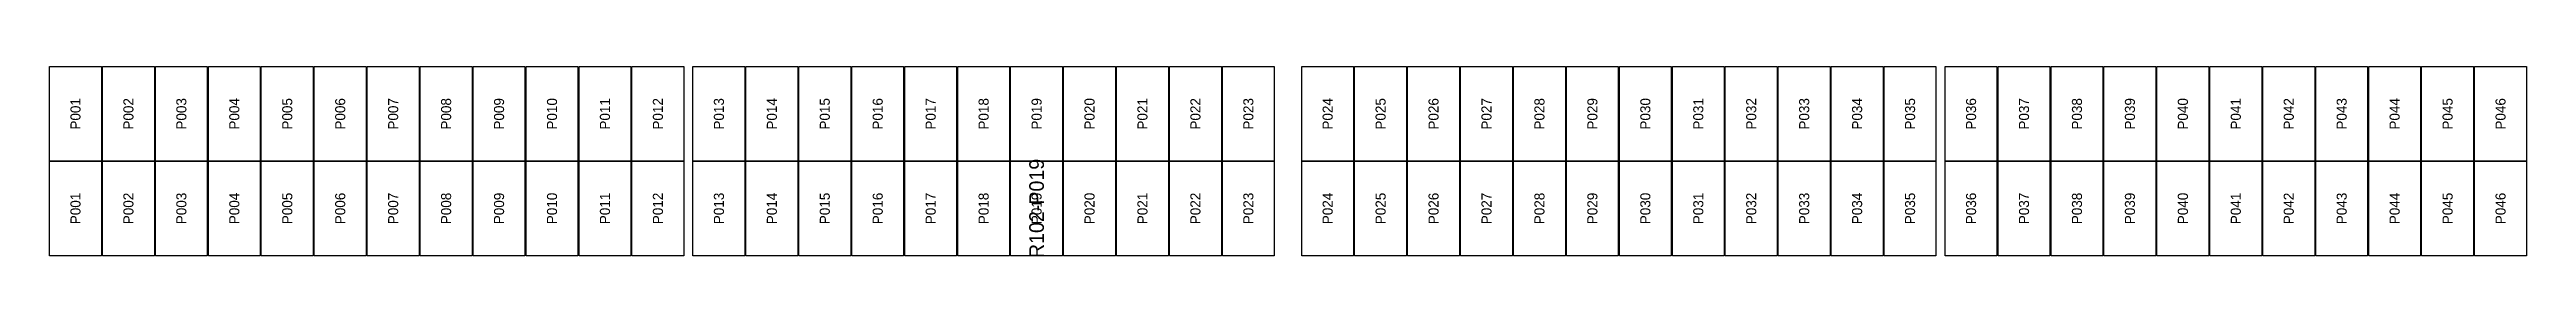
# Model space of a CAD drawing. Extents: x 296295 to 296770, y 651564 to 652121.
# Drawn here: x 296584.8 to 296639, y 651710.4 to 651714.5 of the extents above; entities that cross this region are included whole.
import ezdxf
from ezdxf.enums import TextEntityAlignment as Align

# ---------------------------------------------------------------- set-up
doc = ezdxf.new("R2010")
doc.units = 0

msp = doc.modelspace()

# ---------------------------------------------------------------- texts
at = {"layer": 'DEFECT_LABELS'}
msp.add_text('R102-P019', height=0.32, rotation=90, dxfattribs=at).set_placement((296606.407, 651711.416), align=Align.MIDDLE_CENTER)
at = {"layer": 'PANEL_POSITION'}
for s, p in [('P001', (296585.387, 651713.479)), ('P002', (296586.545, 651713.479)), ('P003', (296587.703, 651713.479)), ('P004', (296588.861, 651713.479)), ('P005', (296590.019, 651713.479)), ('P006', (296591.177, 651713.479)), ('P007', (296592.335, 651713.479)), ('P008', (296593.493, 651713.479)), ('P009', (296594.651, 651713.479)), ('P010', (296595.809, 651713.479)), ('P011', (296596.967, 651713.479)), ('P012', (296598.125, 651713.479)), ('P013', (296599.459, 651713.479)), ('P014', (296600.617, 651713.479)), ('P015', (296601.775, 651713.479)), ('P016', (296602.933, 651713.479)), ('P017', (296604.091, 651713.479)), ('P018', (296605.249, 651713.479)), ('P019', (296606.407, 651713.479)), ('P020', (296607.565, 651713.479)), ('P021', (296608.723, 651713.479)), ('P022', (296609.881, 651713.479)), ('P023', (296611.039, 651713.479)), ('P024', (296612.773, 651713.479)), ('P025', (296613.931, 651713.479)), ('P026', (296615.089, 651713.479)), ('P027', (296616.247, 651713.479)), ('P028', (296617.405, 651713.479)), ('P029', (296618.563, 651713.479)), ('P030', (296619.721, 651713.479)), ('P031', (296620.879, 651713.479)), ('P032', (296622.037, 651713.479)), ('P033', (296623.195, 651713.479)), ('P034', (296624.353, 651713.479)), ('P035', (296625.511, 651713.479)), ('P036', (296626.845, 651713.479)), ('P037', (296628.003, 651713.479)), ('P038', (296629.161, 651713.479)), ('P039', (296630.319, 651713.479)), ('P040', (296631.477, 651713.479)), ('P041', (296632.635, 651713.479)), ('P042', (296633.793, 651713.479)), ('P043', (296634.951, 651713.479)), ('P044', (296636.109, 651713.479)), ('P045', (296637.267, 651713.479)), ('P046', (296638.425, 651713.479)), ('P001', (296585.387, 651711.416)), ('P002', (296586.545, 651711.416)), ('P003', (296587.703, 651711.416)), ('P004', (296588.861, 651711.416)), ('P005', (296590.019, 651711.416)), ('P006', (296591.177, 651711.416)), ('P007', (296592.335, 651711.416)), ('P008', (296593.493, 651711.416)), ('P009', (296594.651, 651711.416)), ('P010', (296595.809, 651711.416)), ('P011', (296596.967, 651711.416)), ('P012', (296598.125, 651711.416)), ('P013', (296599.459, 651711.416)), ('P014', (296600.617, 651711.416)), ('P015', (296601.775, 651711.416)), ('P016', (296602.933, 651711.416)), ('P017', (296604.091, 651711.416)), ('P018', (296605.249, 651711.416)), ('P019', (296606.407, 651711.416)), ('P020', (296607.565, 651711.416)), ('P021', (296608.723, 651711.416)), ('P022', (296609.881, 651711.416)), ('P023', (296611.039, 651711.416)), ('P024', (296612.773, 651711.416)), ('P025', (296613.931, 651711.416)), ('P026', (296615.089, 651711.416)), ('P027', (296616.247, 651711.416)), ('P028', (296617.405, 651711.416)), ('P029', (296618.563, 651711.416)), ('P030', (296619.721, 651711.416)), ('P031', (296620.879, 651711.416)), ('P032', (296622.037, 651711.416)), ('P033', (296623.195, 651711.416)), ('P034', (296624.353, 651711.416)), ('P035', (296625.511, 651711.416)), ('P036', (296626.845, 651711.416)), ('P037', (296628.003, 651711.416)), ('P038', (296629.161, 651711.416)), ('P039', (296630.319, 651711.416)), ('P040', (296631.477, 651711.416)), ('P041', (296632.635, 651711.416)), ('P042', (296633.793, 651711.416)), ('P043', (296634.951, 651711.416)), ('P044', (296636.109, 651711.416)), ('P045', (296637.267, 651711.416)), ('P046', (296638.425, 651711.416))]:
    msp.add_text(s, height=0.22, rotation=90, dxfattribs=at).set_placement(p, align=Align.MIDDLE_CENTER)

# ---------------------------------------------------------------- linework, layer by layer
at = {"layer": 'DEFECTIVE_PANELS'}
msp.add_lwpolyline([(296605.84, 651712.448), (296606.974, 651712.448), (296606.974, 651710.385), (296605.84, 651710.385)], close=True, dxfattribs=at)
at = {"layer": 'PANELS_MASTER'}
for points in [[(296584.82, 651714.511), (296585.954, 651714.511), (296585.954, 651712.448), (296584.82, 651712.448)], [(296585.978, 651714.511), (296587.112, 651714.511), (296587.112, 651712.448), (296585.978, 651712.448)], [(296587.136, 651714.511), (296588.27, 651714.511), (296588.27, 651712.448), (296587.136, 651712.448)], [(296588.294, 651714.511), (296589.428, 651714.511), (296589.428, 651712.448), (296588.294, 651712.448)], [(296589.452, 651714.511), (296590.586, 651714.511), (296590.586, 651712.448), (296589.452, 651712.448)], [(296590.61, 651714.511), (296591.744, 651714.511), (296591.744, 651712.448), (296590.61, 651712.448)], [(296591.768, 651714.511), (296592.902, 651714.511), (296592.902, 651712.448), (296591.768, 651712.448)], [(296592.926, 651714.511), (296594.06, 651714.511), (296594.06, 651712.448), (296592.926, 651712.448)], [(296594.084, 651714.511), (296595.218, 651714.511), (296595.218, 651712.448), (296594.084, 651712.448)], [(296595.242, 651714.511), (296596.376, 651714.511), (296596.376, 651712.448), (296595.242, 651712.448)], [(296596.4, 651714.511), (296597.534, 651714.511), (296597.534, 651712.448), (296596.4, 651712.448)], [(296597.558, 651714.511), (296598.692, 651714.511), (296598.692, 651712.448), (296597.558, 651712.448)], [(296598.892, 651714.511), (296600.026, 651714.511), (296600.026, 651712.448), (296598.892, 651712.448)], [(296600.05, 651714.511), (296601.184, 651714.511), (296601.184, 651712.448), (296600.05, 651712.448)], [(296601.208, 651714.511), (296602.342, 651714.511), (296602.342, 651712.448), (296601.208, 651712.448)], [(296602.366, 651714.511), (296603.5, 651714.511), (296603.5, 651712.448), (296602.366, 651712.448)], [(296603.524, 651714.511), (296604.658, 651714.511), (296604.658, 651712.448), (296603.524, 651712.448)], [(296604.682, 651714.511), (296605.816, 651714.511), (296605.816, 651712.448), (296604.682, 651712.448)], [(296605.84, 651714.511), (296606.974, 651714.511), (296606.974, 651712.448), (296605.84, 651712.448)], [(296606.998, 651714.511), (296608.132, 651714.511), (296608.132, 651712.448), (296606.998, 651712.448)], [(296608.156, 651714.511), (296609.29, 651714.511), (296609.29, 651712.448), (296608.156, 651712.448)], [(296609.314, 651714.511), (296610.448, 651714.511), (296610.448, 651712.448), (296609.314, 651712.448)], [(296610.472, 651714.511), (296611.606, 651714.511), (296611.606, 651712.448), (296610.472, 651712.448)], [(296612.206, 651714.511), (296613.34, 651714.511), (296613.34, 651712.448), (296612.206, 651712.448)], [(296613.364, 651714.511), (296614.498, 651714.511), (296614.498, 651712.448), (296613.364, 651712.448)], [(296614.522, 651714.511), (296615.656, 651714.511), (296615.656, 651712.448), (296614.522, 651712.448)], [(296615.68, 651714.511), (296616.814, 651714.511), (296616.814, 651712.448), (296615.68, 651712.448)], [(296616.838, 651714.511), (296617.972, 651714.511), (296617.972, 651712.448), (296616.838, 651712.448)], [(296617.996, 651714.511), (296619.13, 651714.511), (296619.13, 651712.448), (296617.996, 651712.448)], [(296619.154, 651714.511), (296620.288, 651714.511), (296620.288, 651712.448), (296619.154, 651712.448)], [(296620.312, 651714.511), (296621.446, 651714.511), (296621.446, 651712.448), (296620.312, 651712.448)], [(296621.47, 651714.511), (296622.604, 651714.511), (296622.604, 651712.448), (296621.47, 651712.448)], [(296622.628, 651714.511), (296623.762, 651714.511), (296623.762, 651712.448), (296622.628, 651712.448)], [(296623.786, 651714.511), (296624.92, 651714.511), (296624.92, 651712.448), (296623.786, 651712.448)], [(296624.944, 651714.511), (296626.078, 651714.511), (296626.078, 651712.448), (296624.944, 651712.448)], [(296626.278, 651714.511), (296627.412, 651714.511), (296627.412, 651712.448), (296626.278, 651712.448)], [(296627.436, 651714.511), (296628.57, 651714.511), (296628.57, 651712.448), (296627.436, 651712.448)], [(296628.594, 651714.511), (296629.728, 651714.511), (296629.728, 651712.448), (296628.594, 651712.448)], [(296629.752, 651714.511), (296630.886, 651714.511), (296630.886, 651712.448), (296629.752, 651712.448)], [(296630.91, 651714.511), (296632.044, 651714.511), (296632.044, 651712.448), (296630.91, 651712.448)], [(296632.068, 651714.511), (296633.202, 651714.511), (296633.202, 651712.448), (296632.068, 651712.448)], [(296633.226, 651714.511), (296634.36, 651714.511), (296634.36, 651712.448), (296633.226, 651712.448)], [(296634.384, 651714.511), (296635.518, 651714.511), (296635.518, 651712.448), (296634.384, 651712.448)], [(296635.542, 651714.511), (296636.676, 651714.511), (296636.676, 651712.448), (296635.542, 651712.448)], [(296636.7, 651714.511), (296637.834, 651714.511), (296637.834, 651712.448), (296636.7, 651712.448)], [(296637.858, 651714.511), (296638.992, 651714.511), (296638.992, 651712.448), (296637.858, 651712.448)], [(296584.82, 651712.448), (296585.954, 651712.448), (296585.954, 651710.385), (296584.82, 651710.385)], [(296585.978, 651712.448), (296587.112, 651712.448), (296587.112, 651710.385), (296585.978, 651710.385)], [(296587.136, 651712.448), (296588.27, 651712.448), (296588.27, 651710.385), (296587.136, 651710.385)], [(296588.294, 651712.448), (296589.428, 651712.448), (296589.428, 651710.385), (296588.294, 651710.385)], [(296589.452, 651712.448), (296590.586, 651712.448), (296590.586, 651710.385), (296589.452, 651710.385)], [(296590.61, 651712.448), (296591.744, 651712.448), (296591.744, 651710.385), (296590.61, 651710.385)], [(296591.768, 651712.448), (296592.902, 651712.448), (296592.902, 651710.385), (296591.768, 651710.385)], [(296592.926, 651712.448), (296594.06, 651712.448), (296594.06, 651710.385), (296592.926, 651710.385)], [(296594.084, 651712.448), (296595.218, 651712.448), (296595.218, 651710.385), (296594.084, 651710.385)], [(296595.242, 651712.448), (296596.376, 651712.448), (296596.376, 651710.385), (296595.242, 651710.385)], [(296596.4, 651712.448), (296597.534, 651712.448), (296597.534, 651710.385), (296596.4, 651710.385)], [(296597.558, 651712.448), (296598.692, 651712.448), (296598.692, 651710.385), (296597.558, 651710.385)], [(296598.892, 651712.448), (296600.026, 651712.448), (296600.026, 651710.385), (296598.892, 651710.385)], [(296600.05, 651712.448), (296601.184, 651712.448), (296601.184, 651710.385), (296600.05, 651710.385)], [(296601.208, 651712.448), (296602.342, 651712.448), (296602.342, 651710.385), (296601.208, 651710.385)], [(296602.366, 651712.448), (296603.5, 651712.448), (296603.5, 651710.385), (296602.366, 651710.385)], [(296603.524, 651712.448), (296604.658, 651712.448), (296604.658, 651710.385), (296603.524, 651710.385)], [(296604.682, 651712.448), (296605.816, 651712.448), (296605.816, 651710.385), (296604.682, 651710.385)], [(296606.998, 651712.448), (296608.132, 651712.448), (296608.132, 651710.385), (296606.998, 651710.385)], [(296608.156, 651712.448), (296609.29, 651712.448), (296609.29, 651710.385), (296608.156, 651710.385)], [(296609.314, 651712.448), (296610.448, 651712.448), (296610.448, 651710.385), (296609.314, 651710.385)], [(296610.472, 651712.448), (296611.606, 651712.448), (296611.606, 651710.385), (296610.472, 651710.385)], [(296612.206, 651712.448), (296613.34, 651712.448), (296613.34, 651710.385), (296612.206, 651710.385)], [(296613.364, 651712.448), (296614.498, 651712.448), (296614.498, 651710.385), (296613.364, 651710.385)], [(296614.522, 651712.448), (296615.656, 651712.448), (296615.656, 651710.385), (296614.522, 651710.385)], [(296615.68, 651712.448), (296616.814, 651712.448), (296616.814, 651710.385), (296615.68, 651710.385)], [(296616.838, 651712.448), (296617.972, 651712.448), (296617.972, 651710.385), (296616.838, 651710.385)], [(296617.996, 651712.448), (296619.13, 651712.448), (296619.13, 651710.385), (296617.996, 651710.385)], [(296619.154, 651712.448), (296620.288, 651712.448), (296620.288, 651710.385), (296619.154, 651710.385)], [(296620.312, 651712.448), (296621.446, 651712.448), (296621.446, 651710.385), (296620.312, 651710.385)], [(296621.47, 651712.448), (296622.604, 651712.448), (296622.604, 651710.385), (296621.47, 651710.385)], [(296622.628, 651712.448), (296623.762, 651712.448), (296623.762, 651710.385), (296622.628, 651710.385)], [(296623.786, 651712.448), (296624.92, 651712.448), (296624.92, 651710.385), (296623.786, 651710.385)], [(296624.944, 651712.448), (296626.078, 651712.448), (296626.078, 651710.385), (296624.944, 651710.385)], [(296626.278, 651712.448), (296627.412, 651712.448), (296627.412, 651710.385), (296626.278, 651710.385)], [(296627.436, 651712.448), (296628.57, 651712.448), (296628.57, 651710.385), (296627.436, 651710.385)], [(296628.594, 651712.448), (296629.728, 651712.448), (296629.728, 651710.385), (296628.594, 651710.385)], [(296629.752, 651712.448), (296630.886, 651712.448), (296630.886, 651710.385), (296629.752, 651710.385)], [(296630.91, 651712.448), (296632.044, 651712.448), (296632.044, 651710.385), (296630.91, 651710.385)], [(296632.068, 651712.448), (296633.202, 651712.448), (296633.202, 651710.385), (296632.068, 651710.385)], [(296633.226, 651712.448), (296634.36, 651712.448), (296634.36, 651710.385), (296633.226, 651710.385)], [(296634.384, 651712.448), (296635.518, 651712.448), (296635.518, 651710.385), (296634.384, 651710.385)], [(296635.542, 651712.448), (296636.676, 651712.448), (296636.676, 651710.385), (296635.542, 651710.385)], [(296636.7, 651712.448), (296637.834, 651712.448), (296637.834, 651710.385), (296636.7, 651710.385)], [(296637.858, 651712.448), (296638.992, 651712.448), (296638.992, 651710.385), (296637.858, 651710.385)]]:
    msp.add_lwpolyline(points, close=True, dxfattribs=at)

msp.set_redraw_order([(e.dxf.handle, doc.entitydb.next_handle()) for e in msp.query("TEXT MTEXT ATTDEF DIMENSION ARC_DIMENSION")])  # texts and dimensions are drawn at this point

doc.saveas('drawing.dxf')
